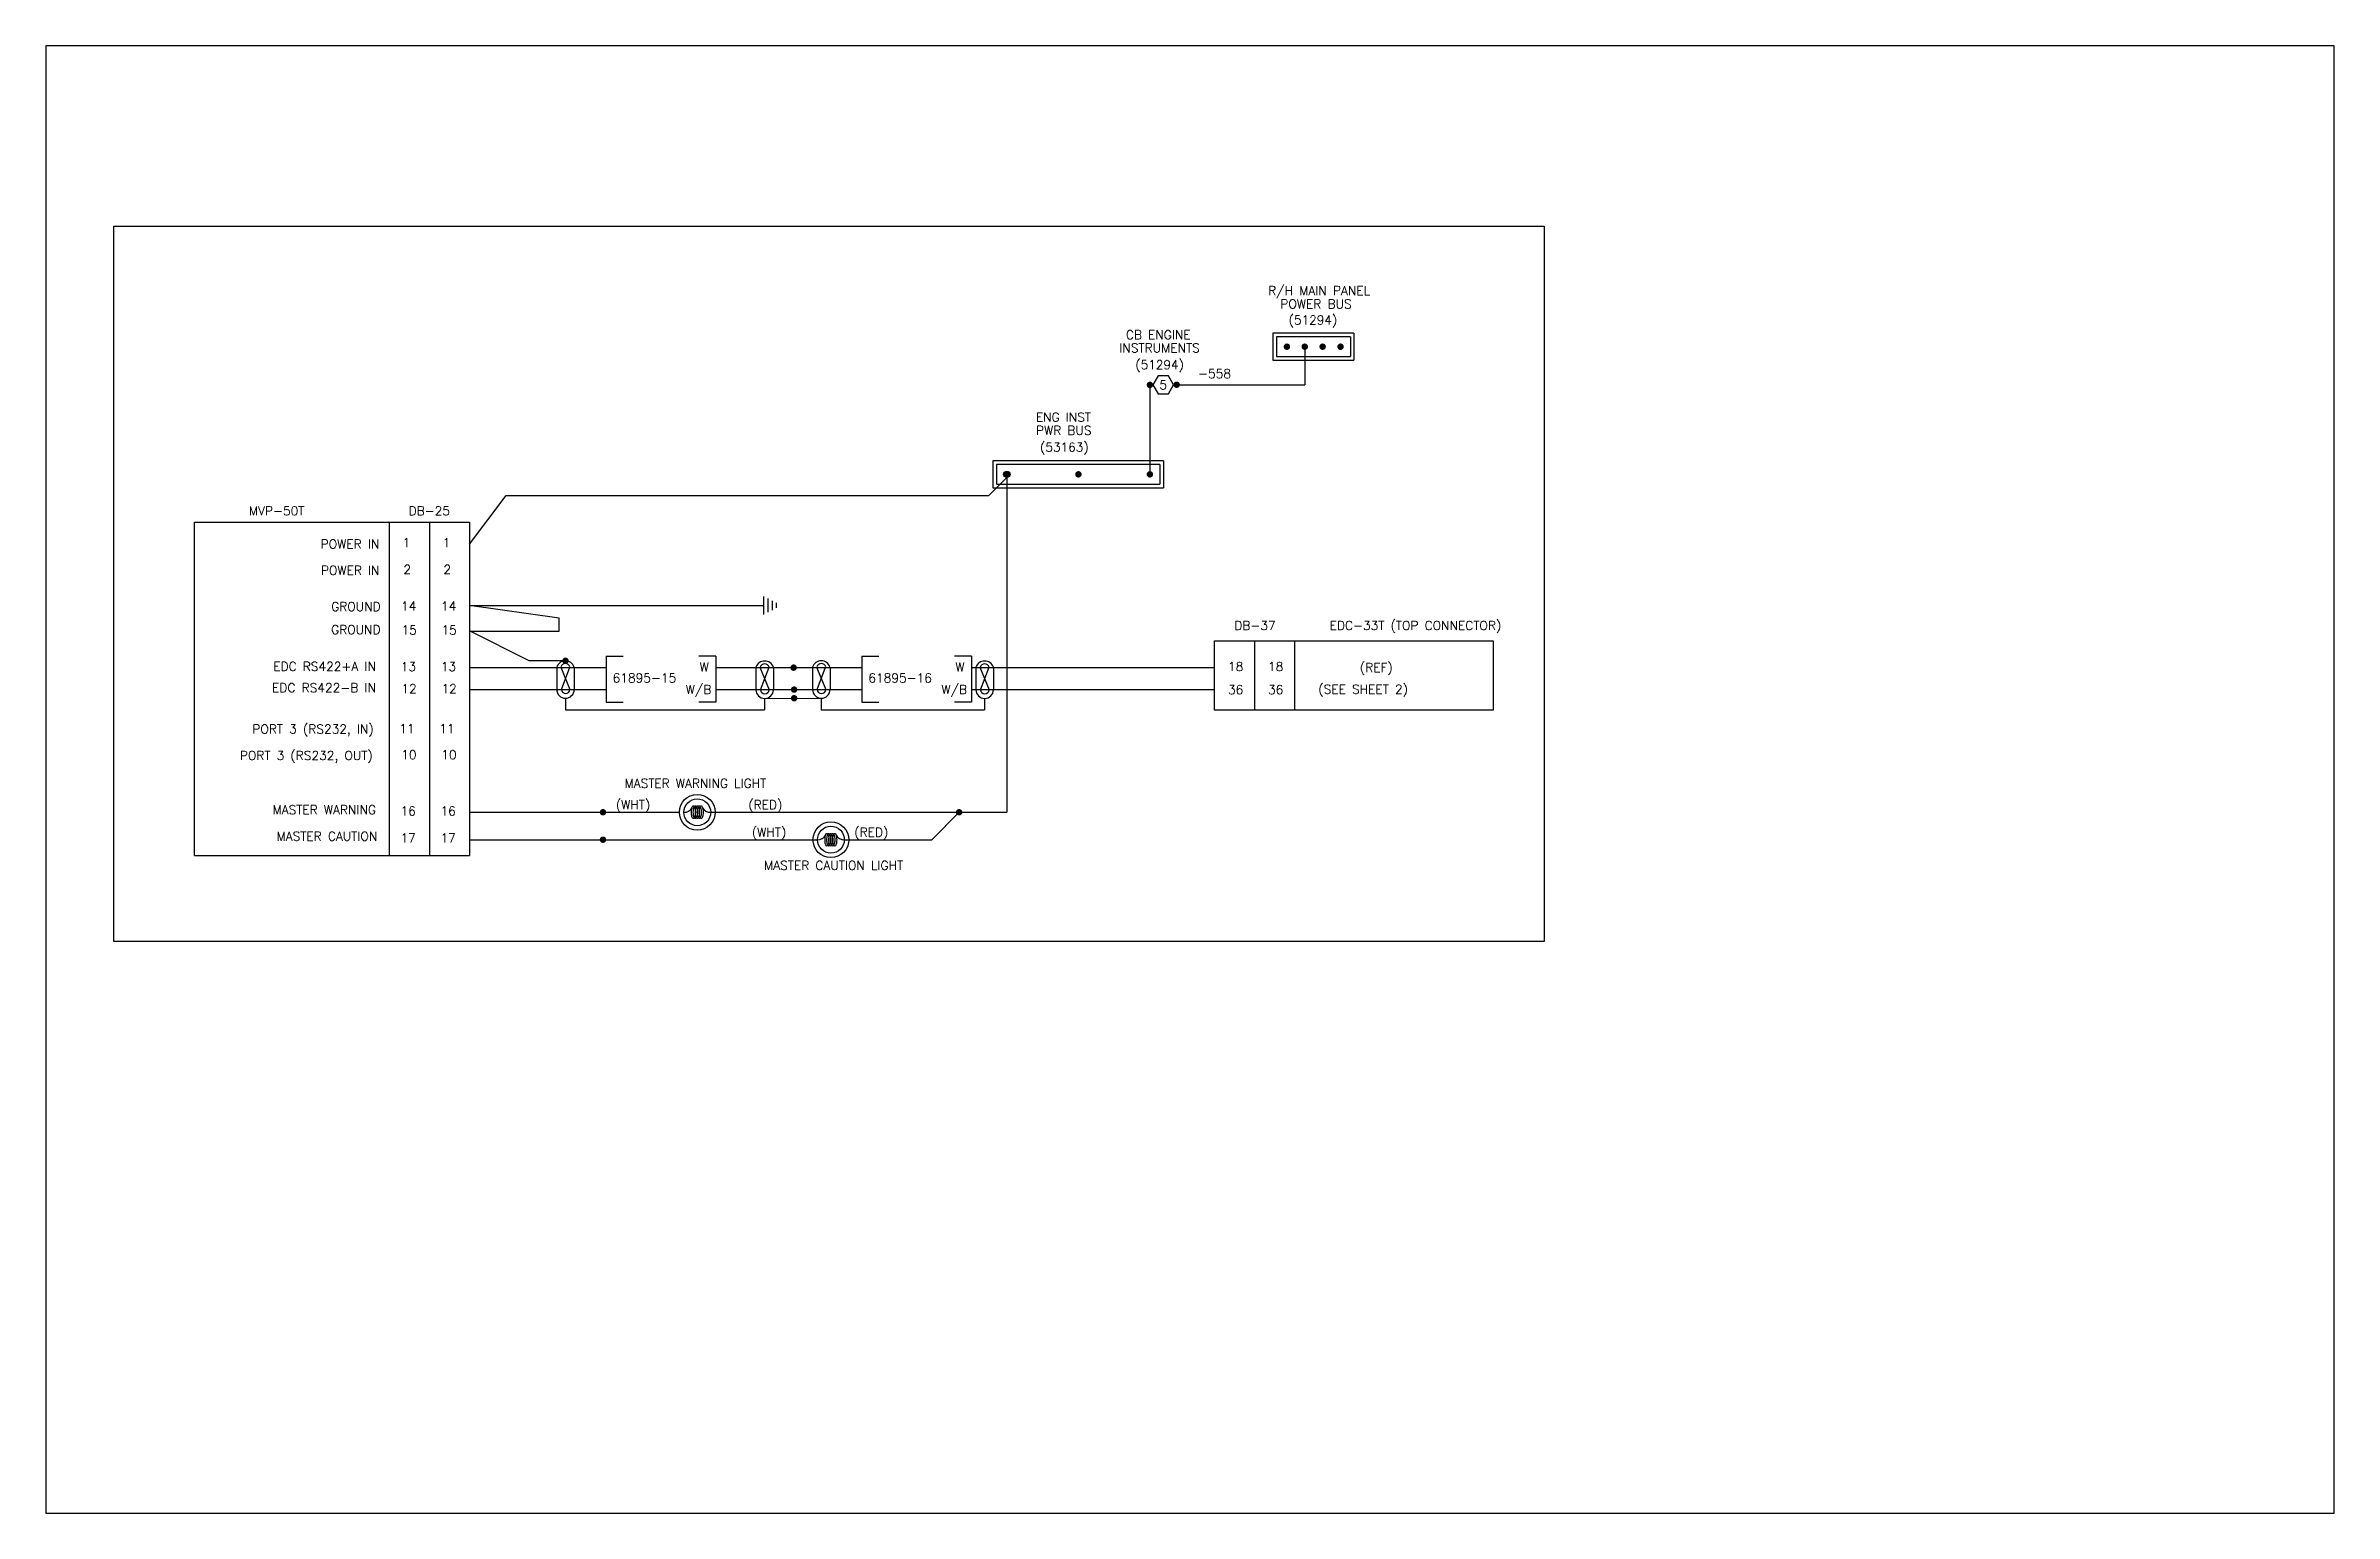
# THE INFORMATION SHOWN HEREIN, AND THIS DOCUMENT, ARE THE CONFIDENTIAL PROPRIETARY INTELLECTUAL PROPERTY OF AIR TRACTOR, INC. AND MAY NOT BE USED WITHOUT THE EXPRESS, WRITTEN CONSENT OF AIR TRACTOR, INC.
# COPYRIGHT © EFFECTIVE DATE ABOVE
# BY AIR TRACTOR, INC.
# Model space of a CAD drawing. Extents: x 0 to 32, y -112 to 21.
# Drawn here: x 0 to 32, y 0 to 20.52 of the extents above; entities that cross this region are included whole.
import ezdxf
from ezdxf.enums import TextEntityAlignment as Align

# ---------------------------------------------------------------- set-up
doc = ezdxf.new("R2010")
doc.units = 0
doc.header["$LTSCALE"] = 0.3
doc.header["$MEASUREMENT"] = 0
for name, color, linetype in [('1', 1, 'CONTINUOUS'), ('N', 2, 'CONTINUOUS'), ('NOTES', 2, 'CONTINUOUS'), ('TB', 1, 'CONTINUOUS'), ('TB Border', 9, 'CONTINUOUS'), ('W', 11, 'CONTINUOUS')]:
    doc.layers.add(name, color=color, linetype=linetype)
doc.styles.add('130', font='ROMANS', dxfattribs={"height": 0.125})
doc.styles.add('ROMANS', font='ROMANS.shx')

msp = doc.modelspace()

# ---------------------------------------------------------------- texts
at = {"layer": 'N', "style": '130'}
for s, p in [('R/H MAIN PANEL', (17.805, 17.034)), ('POWER BUS ', (17.805, 16.847)), ('MVP-50T', (3.228, 13.954)), ('DB-25', (5.362, 13.954)), ('POWER IN', (4.254, 13.489)), ('1', (5.043, 13.511)), ('1', (5.603, 13.511)), ('POWER IN', (4.257, 13.122)), ('2', (5.055, 13.135)), ('2', (5.614, 13.135)), ('GROUND', (4.337, 12.616)), ('14', (5.075, 12.622)), ('14', (5.634, 12.622)), ('EDC-33T (TOP CONNECTOR)', (19.152, 12.351)), ('GROUND', (4.336, 12.293)), ('15', (5.081, 12.287)), ('15', (5.64, 12.287)), ('DB-37', (16.909, 12.351)), ('EDC RS422+A IN', (3.899, 11.779)), ('13', (5.071, 11.776)), ('13', (5.631, 11.776)), ('18', (16.638, 11.778)), ('18', (17.198, 11.778)), ('EDC RS422-B IN', (3.891, 11.48)), ('12', (5.08, 11.468)), ('12', (5.64, 11.468)), ('36', (16.638, 11.454)), ('36', (17.198, 11.454)), ('PORT 3 (RS232, IN)', (3.738, 10.903)), ('11', (5.049, 10.907)), ('11', (5.609, 10.907)), ('PORT 3 (RS232, OUT)', (3.643, 10.533)), ('10', (5.077, 10.544)), ('10', (5.637, 10.544)), ('MASTER WARNING', (3.894, 9.774)), ('16', (5.067, 9.757)), ('16', (5.626, 9.757)), ('MASTER CAUTION', (3.931, 9.404)), ('17', (5.067, 9.379)), ('17', (5.626, 9.379))]:
    msp.add_text(s, height=0.125, dxfattribs=at).set_placement(p, align=Align.CENTER)
for s, p in [('INSTRUMENTS', (15.012, 16.232)), ('CB ENGINE', (15.103, 16.417)), ('-558', (16.112, 15.872)), ('ENG INST', (13.844, 15.264)), ('PWR BUS', (13.846, 15.079)), ('W', (9.143, 11.77)), ('W', (12.719, 11.77)), ('(REF)', (18.374, 11.763)), ('61895-15', (7.926, 11.617)), ('W/B', (8.948, 11.456)), ('61895-16', (11.502, 11.617)), ('W/B', (12.524, 11.456)), ('(SEE SHEET 2)', (17.794, 11.46))]:
    msp.add_text(s, height=0.125, dxfattribs=at).set_placement(p)
for s, p in [('5', (15.626, 15.778)), ('MASTER WARNING LIGHT', (9.084, 10.207)), ('(WHT)', (8.212, 9.898)), ('(RED)', (10.063, 9.898)), ('(WHT)', (10.114, 9.514)), ('(RED)', (11.543, 9.514)), ('MASTER CAUTION LIGHT', (11.016, 9.058))]:
    msp.add_text(s, height=0.125, dxfattribs=at).set_placement(p, align=Align.MIDDLE)
at = {"layer": 'NOTES', "style": 'ROMANS'}
for s, p in [('(51294)', (17.379, 16.586)), ('(51294)', (15.235, 15.961)), ('(53163)', (13.903, 14.808))]:
    msp.add_text(s, height=0.124, dxfattribs=at).set_placement(p, align=Align.BOTTOM_LEFT)

# ---------------------------------------------------------------- blocks, each defined once
blk = doc.blocks.new('GR')
at = {"layer": '1'}
for p, q in [((-0.125, 0), (0.125, 0)), ((-0.095, 0.06), (0.095, 0.06)), ((-0.065, 0.12), (0.065, 0.12)), ((-0.035, 0.18), (0.035, 0.18))]:
    blk.add_line(p, q, dxfattribs=at)

# ---------------------------------------------------------------- linework, layer by layer
at = {"layer": '1'}
for p, q in [((17.16, 16.5), (17.16, 16.125)), ((18.292, 16.5), (17.16, 16.5)), ((17.21, 16.45), (17.21, 16.175)), ((18.242, 16.45), (17.21, 16.45)), ((18.242, 16.45), (18.242, 16.175)), ((18.292, 16.5), (18.292, 16.125)), ((17.16, 16.125), (18.292, 16.125)), ((17.21, 16.175), (18.242, 16.175)), ((13.245, 14.715), (13.245, 14.34)), ((15.627, 14.715), (13.245, 14.715)), ((13.295, 14.665), (13.295, 14.39)), ((15.577, 14.665), (13.295, 14.665)), ((15.577, 14.665), (15.577, 14.39)), ((15.627, 14.715), (15.627, 14.34)), ((13.245, 14.34), (15.627, 14.34)), ((13.295, 14.39), (15.577, 14.39)), ((7.144, 11.833), (7.144, 11.518)), ((7.202, 11.833), (7.33, 11.518)), ((7.21, 11.518), (7.329, 11.833)), ((7.39, 11.833), (7.39, 11.514)), ((9.929, 11.83), (9.929, 11.515)), ((9.987, 11.83), (10.115, 11.515)), ((9.995, 11.515), (10.113, 11.83)), ((10.174, 11.83), (10.174, 11.511)), ((10.721, 11.833), (10.721, 11.518)), ((10.779, 11.833), (10.907, 11.518)), ((10.786, 11.518), (10.905, 11.833)), ((10.966, 11.833), (10.966, 11.514)), ((13.005, 11.83), (13.005, 11.515)), ((13.063, 11.83), (13.191, 11.515)), ((13.071, 11.515), (13.19, 11.83)), ((13.251, 11.83), (13.251, 11.511))]:
    msp.add_line(p, q, dxfattribs=at)
at = {"layer": '1', "const_width": 0.045}
for points in [[(17.332, 16.312, 1), (17.377, 16.312, 1)], [(17.582, 16.312, 1), (17.627, 16.312, 1)], [(17.832, 16.312, 1), (17.877, 16.312, 1)], [(18.082, 16.312, 1), (18.127, 16.312, 1)], [(15.417, 15.778, 1), (15.462, 15.778, 1)], [(15.791, 15.78, -1), (15.836, 15.78, -1)], [(13.417, 14.527, 1), (13.462, 14.527, 1)], [(14.417, 14.527, 1), (14.462, 14.527, 1)], [(15.417, 14.527, 1), (15.462, 14.527, 1)], [(7.267, 11.943, -1), (7.267, 11.898, -1)], [(10.435, 11.824, 1), (10.48, 11.824, 1)], [(10.442, 11.517, 1), (10.487, 11.517, 1)], [(10.442, 11.396, 1), (10.487, 11.396, 1)], [(7.769, 9.802, 1), (7.814, 9.802, 1)], [(12.749, 9.802, 1), (12.794, 9.802, 1)], [(7.769, 9.418, 1), (7.814, 9.418, 1)]]:
    msp.add_lwpolyline(points, format="xyb", close=True, dxfattribs=at)
at = {"layer": '1'}
msp.add_lwpolyline([(15.554, 15.903), (15.482, 15.778), (15.554, 15.653), (15.699, 15.653), (15.771, 15.778), (15.699, 15.903)], close=True, dxfattribs=at)
at = {"layer": '1', "color": 4}
for points in [[(9.055, 9.714, -0.236857), (9.047, 9.718, -0.085474), (9.036, 9.74, -0.043091), (9.031, 9.766, -0.031808), (9.028, 9.802, -0.031808), (9.031, 9.839, -0.043091), (9.036, 9.865, -0.085474), (9.047, 9.886, -0.236857), (9.055, 9.891, -0.236857), (9.064, 9.886, -0.085474), (9.075, 9.865, -0.043091), (9.08, 9.839, -0.031808), (9.083, 9.802, -0.031808), (9.08, 9.766, -0.043091), (9.075, 9.74, -0.085474), (9.064, 9.718, -0.236857)], [(9.082, 9.714, -0.236857), (9.073, 9.718, -0.085474), (9.062, 9.74, -0.043091), (9.057, 9.766, -0.031808), (9.054, 9.802, -0.031808), (9.057, 9.839, -0.043091), (9.062, 9.865, -0.085474), (9.073, 9.886, -0.236857), (9.082, 9.891, -0.236857), (9.09, 9.886, -0.085474), (9.101, 9.865, -0.043091), (9.107, 9.839, -0.031808), (9.109, 9.802, -0.031808), (9.107, 9.766, -0.043091), (9.101, 9.74, -0.085474), (9.09, 9.718, -0.236857)], [(9.11, 9.714, -0.236857), (9.102, 9.718, -0.085474), (9.091, 9.74, -0.043091), (9.085, 9.766, -0.031808), (9.083, 9.802, -0.031808), (9.085, 9.839, -0.043091), (9.091, 9.865, -0.085474), (9.102, 9.886, -0.236857), (9.11, 9.891, -0.236857), (9.118, 9.886, -0.085474), (9.129, 9.865, -0.043091), (9.135, 9.839, -0.031808), (9.137, 9.802, -0.031808), (9.135, 9.766, -0.043091), (9.129, 9.74, -0.085474), (9.118, 9.718, -0.236857)], [(9.138, 9.714, -0.236857), (9.129, 9.718, -0.085474), (9.118, 9.74, -0.043091), (9.113, 9.766, -0.031808), (9.11, 9.802, -0.031808), (9.113, 9.839, -0.043091), (9.118, 9.865, -0.085474), (9.129, 9.886, -0.236857), (9.138, 9.891, -0.236857), (9.146, 9.886, -0.085474), (9.157, 9.865, -0.043091), (9.163, 9.839, -0.031808), (9.165, 9.802, -0.031808), (9.163, 9.766, -0.043091), (9.157, 9.74, -0.085474), (9.146, 9.718, -0.236857)], [(9.165, 9.714, -0.236857), (9.156, 9.718, -0.085474), (9.145, 9.74, -0.043091), (9.14, 9.766, -0.031808), (9.137, 9.802, -0.031808), (9.14, 9.839, -0.043091), (9.145, 9.865, -0.085474), (9.156, 9.886, -0.236857), (9.165, 9.891, -0.236857), (9.173, 9.886, -0.085474), (9.184, 9.865, -0.043091), (9.19, 9.839, -0.031808), (9.192, 9.802, -0.031808), (9.19, 9.766, -0.043091), (9.184, 9.74, -0.085474), (9.173, 9.718, -0.236857)], [(10.923, 9.33, -0.236857), (10.915, 9.334, -0.085474), (10.904, 9.356, -0.043091), (10.898, 9.382, -0.031808), (10.896, 9.418, -0.031808), (10.898, 9.455, -0.043091), (10.904, 9.481, -0.085474), (10.915, 9.503, -0.236857), (10.923, 9.507, -0.236857), (10.932, 9.503, -0.085474), (10.943, 9.481, -0.043091), (10.948, 9.455, -0.031808), (10.951, 9.418, -0.031808), (10.948, 9.382, -0.043091), (10.943, 9.356, -0.085474), (10.932, 9.334, -0.236857)], [(10.949, 9.33, -0.236857), (10.941, 9.334, -0.085474), (10.93, 9.356, -0.043091), (10.924, 9.382, -0.031808), (10.922, 9.418, -0.031808), (10.924, 9.455, -0.043091), (10.93, 9.481, -0.085474), (10.941, 9.503, -0.236857), (10.949, 9.507, -0.236857), (10.958, 9.503, -0.085474), (10.969, 9.481, -0.043091), (10.974, 9.455, -0.031808), (10.977, 9.418, -0.031808), (10.974, 9.382, -0.043091), (10.969, 9.356, -0.085474), (10.958, 9.334, -0.236857)], [(10.978, 9.33, -0.236857), (10.97, 9.334, -0.085474), (10.959, 9.356, -0.043091), (10.953, 9.382, -0.031808), (10.951, 9.418, -0.031808), (10.953, 9.455, -0.043091), (10.959, 9.481, -0.085474), (10.97, 9.503, -0.236857), (10.978, 9.507, -0.236857), (10.986, 9.503, -0.085474), (10.997, 9.481, -0.043091), (11.003, 9.455, -0.031808), (11.005, 9.418, -0.031808), (11.003, 9.382, -0.043091), (10.997, 9.356, -0.085474), (10.986, 9.334, -0.236857)], [(11.005, 9.33, -0.236857), (10.997, 9.334, -0.085474), (10.986, 9.356, -0.043091), (10.98, 9.382, -0.031808), (10.978, 9.418, -0.031808), (10.98, 9.455, -0.043091), (10.986, 9.481, -0.085474), (10.997, 9.503, -0.236857), (11.005, 9.507, -0.236857), (11.014, 9.503, -0.085474), (11.025, 9.481, -0.043091), (11.03, 9.455, -0.031808), (11.033, 9.418, -0.031808), (11.03, 9.382, -0.043091), (11.025, 9.356, -0.085474), (11.014, 9.334, -0.236857)], [(11.032, 9.33, -0.236857), (11.024, 9.334, -0.085474), (11.013, 9.356, -0.043091), (11.007, 9.382, -0.031808), (11.005, 9.418, -0.031808), (11.007, 9.455, -0.043091), (11.013, 9.481, -0.085474), (11.024, 9.503, -0.236857), (11.032, 9.507, -0.236857), (11.041, 9.503, -0.085474), (11.052, 9.481, -0.043091), (11.057, 9.455, -0.031808), (11.06, 9.418, -0.031808), (11.057, 9.382, -0.043091), (11.052, 9.356, -0.085474), (11.041, 9.334, -0.236857)]]:
    msp.add_lwpolyline(points, format="xyb", close=True, dxfattribs=at)
at = {"layer": '1'}
for centre in [(9.11, 9.802), (10.978, 9.418)]:
    msp.add_circle(centre, 0.188, dxfattribs=at)
for centre, radius, start, end in [((7.267, 11.79), 0.13, 19.2205, 160.7795), ((7.266, 11.817), 0.0645, 14.6147, 165.3853), ((10.052, 11.787), 0.13, 19.2205, 160.7795), ((10.051, 11.813), 0.0645, 14.6147, 165.3853), ((10.843, 11.79), 0.13, 19.2205, 160.7795), ((10.843, 11.817), 0.0645, 14.6147, 165.3853), ((13.128, 11.787), 0.13, 19.2205, 160.7795), ((13.128, 11.813), 0.0645, 14.6147, 165.3853), ((7.267, 11.52), 0.123, 180.9877, 359.0123), ((7.27, 11.522), 0.0601, 183.1319, 356.8681), ((10.052, 11.517), 0.123, 180.9877, 359.0123), ((10.055, 11.518), 0.0601, 183.1319, 356.8681), ((10.844, 11.52), 0.123, 180.9877, 359.0123), ((10.847, 11.522), 0.0601, 183.1319, 356.8681), ((13.128, 11.517), 0.123, 180.9877, 359.0123), ((13.131, 11.518), 0.0601, 183.1319, 356.8681)]:
    msp.add_arc(centre, radius, start, end, dxfattribs=at)
at = {"layer": '1', "color": 4}
for centre, start, end in [((8.931, 9.923), 266.141, 330.892), ((9.289, 9.923), 209.108, 273.859), ((10.798, 9.539), 266.141, 330.892), ((11.157, 9.539), 209.108, 273.859)]:
    msp.add_arc(centre, 0.121, start, end, dxfattribs=at)
at = {"layer": 'NOTES'}
for p, q in [((0.95, 17.997), (20.95, 17.997)), ((0.95, 7.997), (0.95, 17.997)), ((20.95, 17.997), (20.95, 7.997)), ((20.95, 7.997), (0.95, 7.997))]:
    msp.add_line(p, q, dxfattribs=at)
at = {"layer": 'NOTES', "color": 6}
for p, q in [((7.267, 11.398), (7.267, 11.233)), ((7.267, 11.233), (10.052, 11.233)), ((10.844, 11.398), (10.843, 11.233)), ((10.843, 11.233), (13.128, 11.233))]:
    msp.add_line(p, q, dxfattribs=at)
at = {"layer": 'TB'}
for p, q in [((2.082, 13.858), (5.923, 13.858)), ((2.082, 9.195), (2.082, 13.858)), ((4.804, 13.858), (4.804, 9.195)), ((5.364, 13.858), (5.364, 9.195)), ((5.923, 13.858), (5.923, 9.195)), ((16.341, 12.199), (20.241, 12.199)), ((16.9, 12.199), (16.9, 11.228)), ((17.46, 12.199), (17.46, 11.228)), ((2.082, 9.195), (5.923, 9.195))]:
    msp.add_line(p, q, dxfattribs=at)
msp.add_lwpolyline([(20.241, 12.199), (20.241, 11.228), (16.341, 11.228), (16.341, 12.199)], dxfattribs=at)
for centre in [(9.11, 9.802), (10.978, 9.418)]:
    msp.add_circle(centre, 0.25, dxfattribs=at)
at = {"layer": 'TB Border', "color": 9}
msp.add_lwpolyline([(32, 0), (32, 20.52), (0, 20.52), (0, 0)], close=True, dxfattribs=at)
at = {"layer": 'W'}
for p, q in [((15.439, 15.778), (15.439, 14.527)), ((15.814, 15.78), (17.605, 15.78)), ((13.439, 14.482), (13.189, 14.232)), ((13.439, 14.482), (13.439, 9.802)), ((5.923, 13.55), (6.437, 14.232)), ((6.437, 14.232), (13.189, 14.232)), ((5.923, 12.694), (10.035, 12.694)), ((7.181, 12.515), (5.923, 12.694)), ((7.181, 12.336), (7.181, 12.515)), ((6.76, 11.92), (5.923, 12.337)), ((5.923, 12.336), (7.181, 12.336)), ((7.267, 11.92), (6.76, 11.92)), ((7.836, 11.984), (7.836, 11.341)), ((7.836, 11.984), (8.074, 11.984)), ((9.369, 11.984), (9.132, 11.984)), ((9.369, 11.984), (9.369, 11.341)), ((11.412, 11.984), (11.412, 11.341)), ((11.412, 11.984), (11.65, 11.984)), ((12.946, 11.984), (12.708, 11.984)), ((12.946, 11.984), (12.946, 11.341)), ((5.923, 11.825), (7.836, 11.825)), ((9.369, 11.826), (11.412, 11.826)), ((12.946, 11.825), (16.341, 11.825)), ((5.923, 11.517), (7.836, 11.517)), ((7.836, 11.341), (8.074, 11.341)), ((9.369, 11.341), (9.132, 11.341)), ((9.369, 11.518), (11.412, 11.518)), ((11.412, 11.341), (11.65, 11.341)), ((12.946, 11.341), (12.708, 11.341)), ((12.946, 11.517), (16.341, 11.517)), ((5.923, 9.802), (8.86, 9.802)), ((9.298, 9.802), (13.439, 9.802)), ((12.39, 9.418), (12.771, 9.802)), ((5.923, 9.418), (10.79, 9.418)), ((11.165, 9.418), (12.39, 9.418))]:
    msp.add_line(p, q, dxfattribs=at)
at = {"layer": 'W', "color": 6}
for p, q in [((10.052, 11.394), (10.844, 11.398)), ((10.052, 11.394), (10.052, 11.233)), ((13.128, 11.394), (13.128, 11.233))]:
    msp.add_line(p, q, dxfattribs=at)
at = {"layer": 'W'}
msp.add_lwpolyline([(17.605, 16.312), (17.605, 15.78)], dxfattribs=at)
at = {"layer": 'W', "color": 6}
msp.add_circle((13.439, 14.527), 0.045, dxfattribs=at)

# ---------------------------------------------------------------- block references
at = {"layer": 'W', "rotation": 270}
msp.add_blockref('GR', (10.035, 12.694), dxfattribs=at)

msp.set_redraw_order([(e.dxf.handle, doc.entitydb.next_handle()) for e in msp.query("TEXT MTEXT ATTDEF DIMENSION ARC_DIMENSION")])  # texts and dimensions are drawn at this point

doc.saveas('drawing.dxf')
